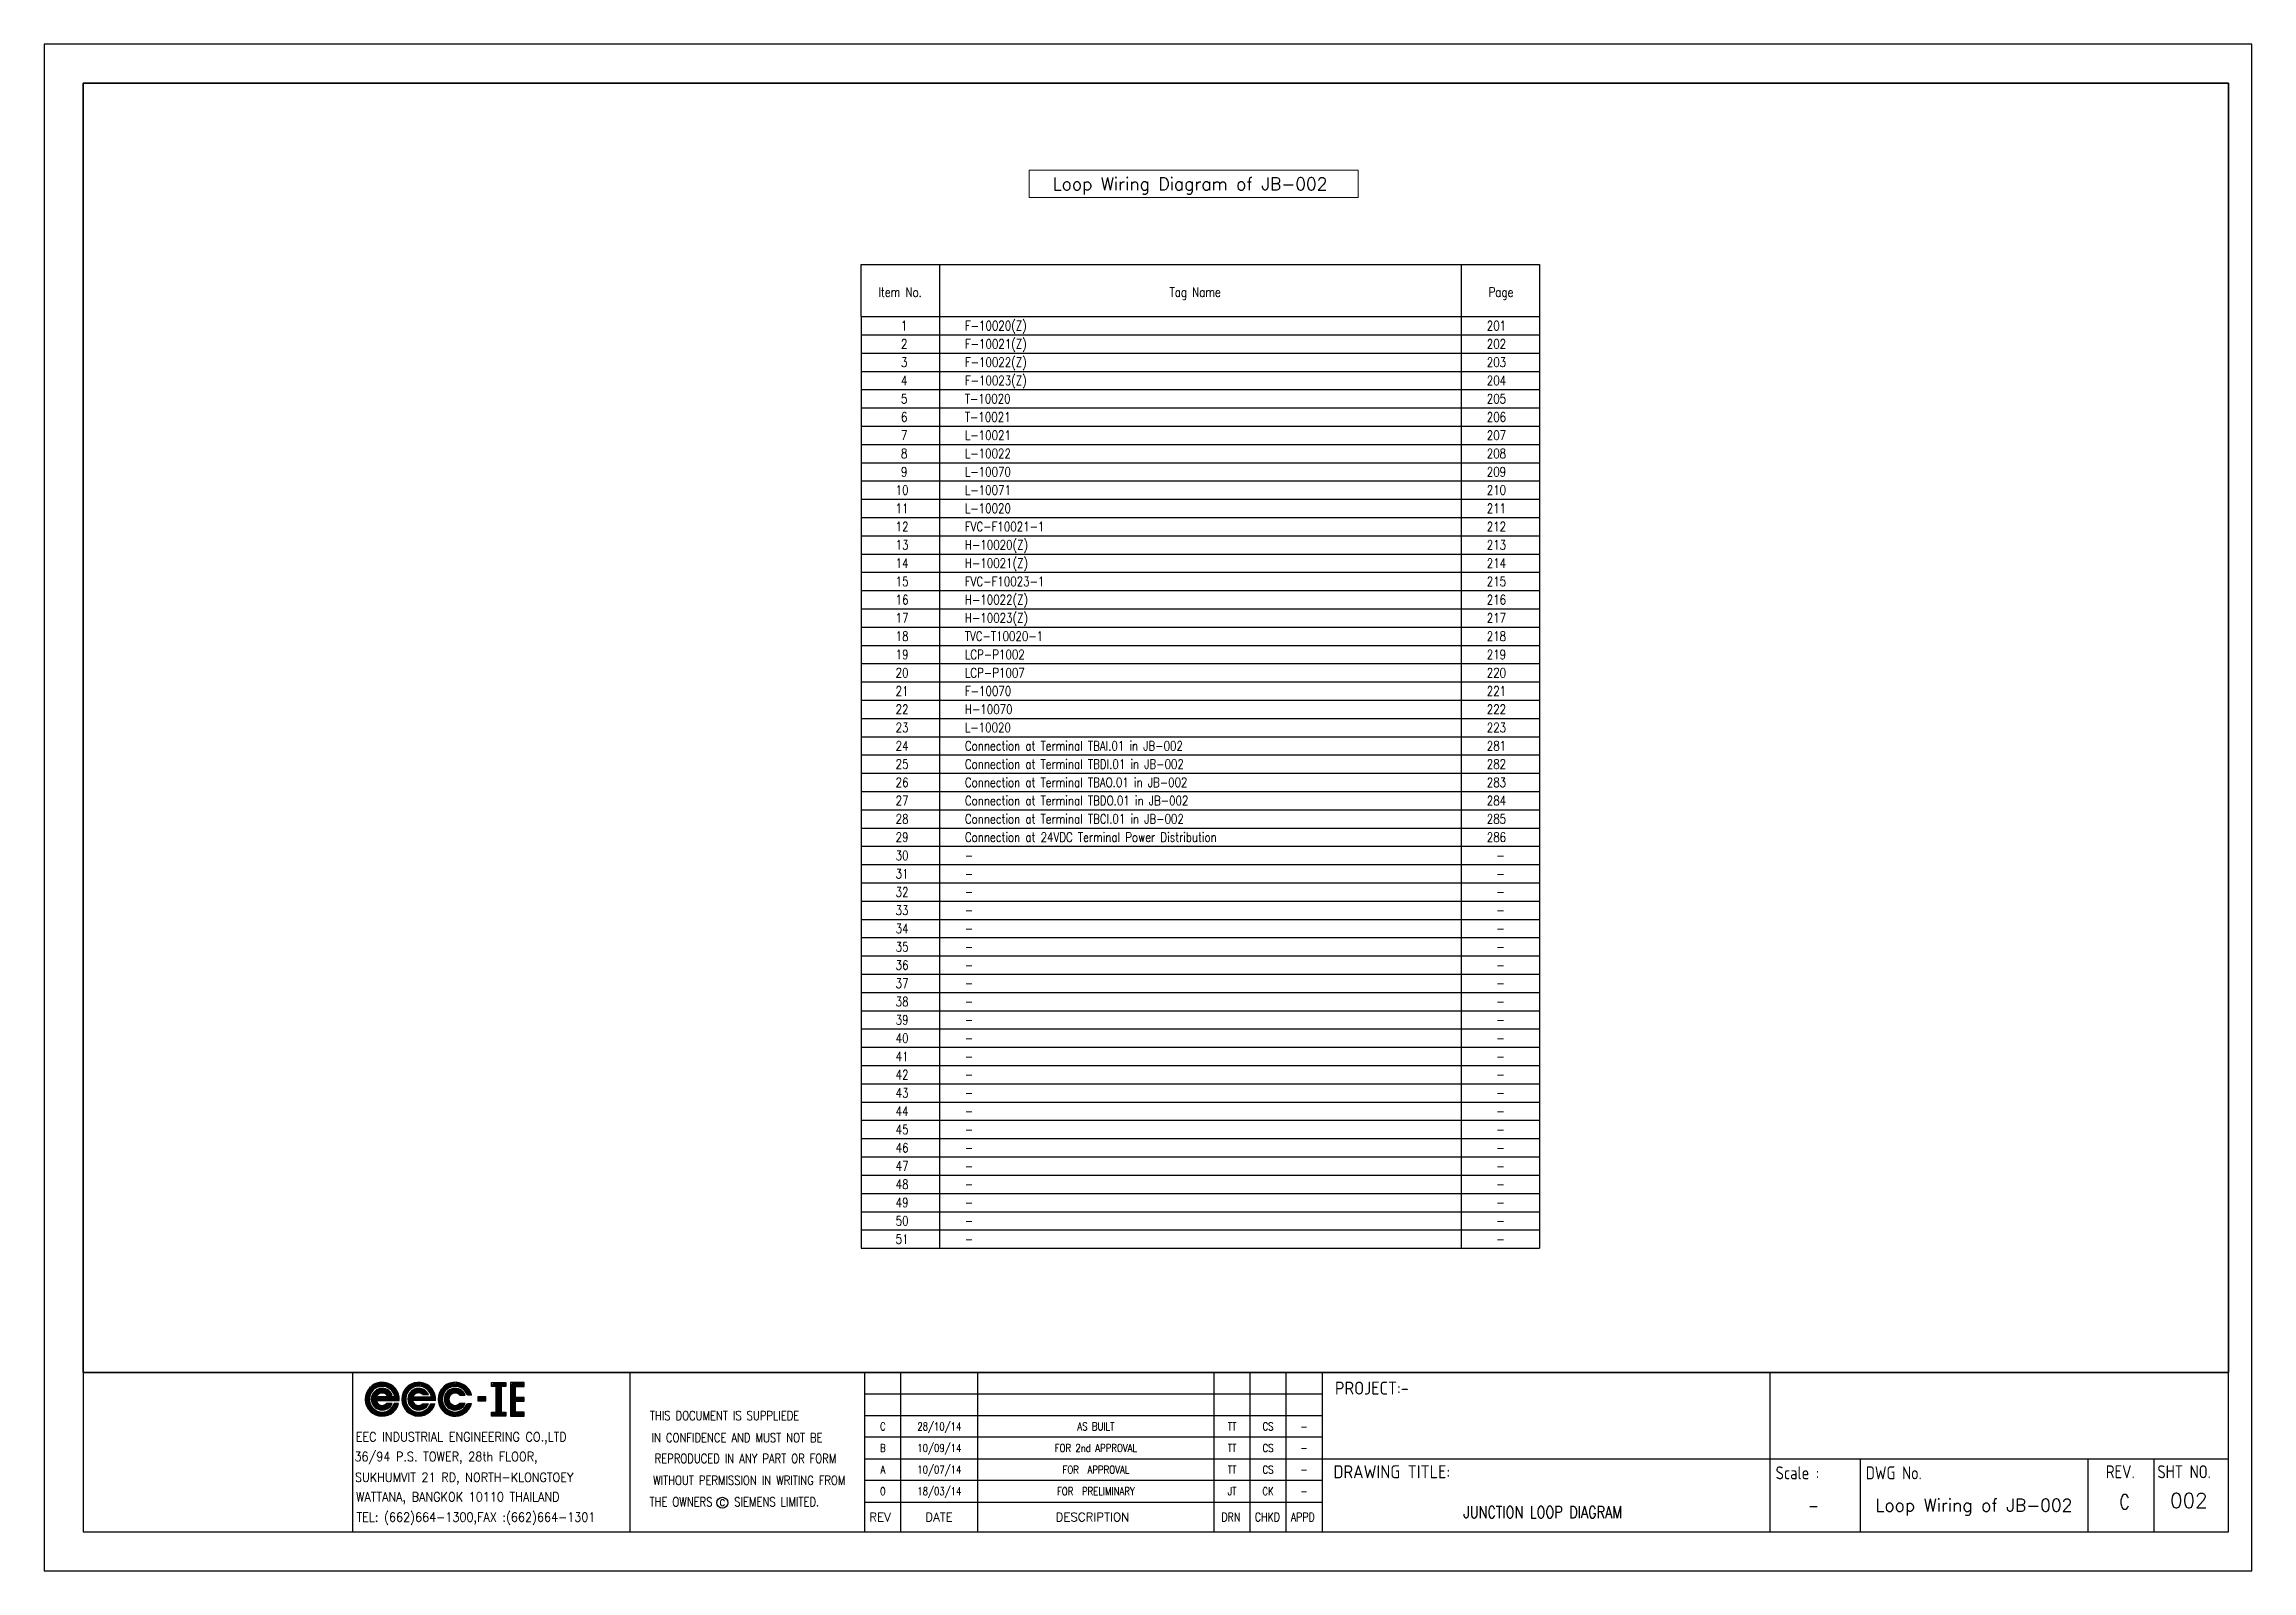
# Model space of a CAD drawing. Header units: millimetres. Extents: x -14942 to 24072, y -50285 to 2207.
# Drawn here: x 1007 to 1430, y -574.7 to -282.2 of the extents above; entities that cross this region are included whole.
import ezdxf
from ezdxf.enums import TextEntityAlignment as Align

# ---------------------------------------------------------------- set-up
doc = ezdxf.new("R2010")
doc.units = ezdxf.units.MM
doc.header["$MEASUREMENT"] = 0
doc.layers.get('0').update_dxf_attribs({"linetype": 'CONTINUOUS'})
for name, color, linetype in [('52049_PAPER A4$0$Frame_A1', 253, 'CONTINUOUS'), ('INSTRUMENT', 1, 'CONTINUOUS'), ('LINE', 3, 'CONTINUOUS'), ('TEXT', 2, 'CONTINUOUS')]:
    doc.layers.add(name, color=color, linetype=linetype)
doc.styles.add('52049_PAPER A4$0$ISO Proportional', font='isocp.shx')
doc.styles.add('52049_PAPER A4$0$ROMANS', font='isocp.shx')
doc.styles.add('52049_PAPER A4$0$Romans-title', font='romans.shx')
doc.styles.add('ROMANS', font='romans')

msp = doc.modelspace()

# ---------------------------------------------------------------- texts
at = {"layer": 'TEXT', "color": 7, "lineweight": 13, "style": 'ROMANS'}
for s, p in [('Loop Wiring Diagram of JB-002', (1226.55, -310.22)), ('Loop Wiring of JB-002', (1376.74, -563.37))]:
    msp.add_text(s, height=2.4, dxfattribs=at).set_placement(p, align=Align.CENTER)
at = {"layer": 'TEXT', "color": 7, "lineweight": 13, "style": 'ROMANS', "width": 0.8}
for s, p in [('Item No.', (1166.84, -330.65)), ('Tag Name', (1222.64, -330.65)), ('Page', (1283.75, -330.65)), ('1', (1171.15, -337.08)), ('F-10020(Z)', (1183.41, -337.08)), ('201', (1283.41, -337.08)), ('2', (1171.15, -340.58)), ('3', (1171.15, -344.08)), ('F-10021(Z)', (1183.41, -340.58)), ('F-10022(Z)', (1183.41, -344.08)), ('202', (1283.41, -340.58)), ('203', (1283.41, -344.08)), ('4', (1171.15, -347.58)), ('F-10023(Z)', (1183.41, -347.58)), ('204', (1283.41, -347.58)), ('5', (1171.15, -351.08)), ('T-10020', (1183.41, -351.08)), ('205', (1283.41, -351.08)), ('6', (1171.15, -354.58)), ('T-10021', (1183.41, -354.58)), ('206', (1283.41, -354.58)), ('7', (1171.15, -358.08)), ('L-10021', (1183.41, -358.08)), ('207', (1283.41, -358.08)), ('8', (1171.15, -361.58)), ('9', (1171.15, -365.08)), ('L-10022', (1183.41, -361.58)), ('L-10070', (1183.41, -365.08)), ('208', (1283.41, -361.58)), ('209', (1283.41, -365.08)), ('10', (1170.15, -368.58)), ('L-10071', (1183.41, -368.58)), ('210', (1283.41, -368.58)), ('11', (1170.15, -372.08)), ('L-10020', (1183.41, -372.08)), ('211', (1283.41, -372.08)), ('12', (1170.15, -375.58)), ('FVC-F10021-1', (1183.41, -375.58)), ('212', (1283.41, -375.58)), ('13', (1170.15, -379.08)), ('H-10020(Z)', (1183.41, -379.08)), ('H-10021(Z)', (1183.41, -382.58)), ('213', (1283.41, -379.08)), ('14', (1170.15, -382.58)), ('15', (1170.15, -386.08)), ('FVC-F10023-1', (1183.41, -386.08)), ('214', (1283.41, -382.58)), ('215', (1283.41, -386.08)), ('16', (1170.15, -389.58)), ('H-10022(Z)', (1183.41, -389.58)), ('216', (1283.41, -389.58)), ('17', (1170.15, -393.08)), ('H-10023(Z)', (1183.41, -393.08)), ('217', (1283.41, -393.08)), ('18', (1170.15, -396.58)), ('TVC-T10020-1', (1183.41, -396.58)), ('218', (1283.41, -396.58)), ('20', (1170.15, -403.58)), ('19', (1170.15, -400.08)), ('LCP-P1002', (1183.41, -400.08)), ('LCP-P1007', (1183.41, -403.58)), ('219', (1283.41, -400.08)), ('220', (1283.41, -403.58)), ('21', (1170.15, -407.08)), ('F-10070', (1183.41, -407.08)), ('221', (1283.41, -407.08)), ('22', (1170.15, -410.58)), ('H-10070', (1183.41, -410.58)), ('222', (1283.41, -410.58)), ('23', (1170.15, -414.08)), ('L-10020', (1183.41, -414.08)), ('223', (1283.41, -414.08)), ('24', (1170.15, -417.58)), ('Connection at Terminal TBAI.01 in JB-002', (1183.41, -417.58)), ('281', (1283.41, -417.58)), ('25', (1170.15, -421.08)), ('26', (1170.15, -424.58)), ('Connection at Terminal TBDI.01 in JB-002', (1183.41, -421.08)), ('Connection at Terminal TBAO.01 in JB-002', (1183.41, -424.58)), ('282', (1283.41, -421.08)), ('283', (1283.41, -424.58)), ('27', (1170.15, -428.08)), ('Connection at Terminal TBDO.01 in JB-002', (1183.41, -428.08)), ('284', (1283.41, -428.08)), ('28', (1170.15, -431.58)), ('Connection at Terminal TBCI.01 in JB-002', (1183.41, -431.58)), ('285', (1283.41, -431.58)), ('29', (1170.15, -435.08)), ('Connection at 24VDC Terminal Power Distribution', (1183.41, -435.08)), ('286', (1283.41, -435.08)), ('30', (1170.15, -438.58)), ('-', (1183.42, -438.58)), ('-', (1285.24, -438.58)), ('31', (1170.15, -442.08)), ('32', (1170.15, -445.58)), ('-', (1183.42, -442.08)), ('-', (1285.24, -442.08)), ('33', (1170.15, -449.08)), ('-', (1183.42, -445.58)), ('-', (1183.42, -449.08)), ('-', (1285.24, -445.58)), ('-', (1285.24, -449.08)), ('34', (1170.15, -452.58)), ('-', (1183.42, -452.58)), ('-', (1285.24, -452.58)), ('35', (1170.15, -456.08)), ('-', (1183.42, -456.08)), ('-', (1285.24, -456.08)), ('36', (1170.15, -459.58)), ('-', (1183.42, -459.58)), ('-', (1285.24, -459.58)), ('37', (1170.15, -463.08)), ('38', (1170.15, -466.58)), ('-', (1183.42, -463.08)), ('-', (1285.24, -463.08)), ('39', (1170.15, -470.08)), ('-', (1183.42, -466.58)), ('-', (1183.42, -470.08)), ('-', (1285.24, -466.58)), ('-', (1285.24, -470.08)), ('40', (1170.15, -473.58)), ('-', (1183.42, -473.58)), ('-', (1285.24, -473.58)), ('41', (1170.15, -477.08)), ('-', (1183.42, -477.08)), ('-', (1285.24, -477.08)), ('42', (1170.15, -480.58)), ('-', (1183.42, -480.58)), ('-', (1285.24, -480.58)), ('43', (1170.15, -484.08)), ('44', (1170.15, -487.58)), ('-', (1183.42, -484.08)), ('-', (1285.24, -484.08)), ('45', (1170.15, -491.08)), ('-', (1183.42, -487.58)), ('-', (1183.42, -491.08)), ('-', (1285.24, -487.58)), ('-', (1285.24, -491.08)), ('46', (1170.15, -494.58)), ('-', (1183.42, -494.58)), ('-', (1285.24, -494.58)), ('47', (1170.15, -498.08)), ('-', (1183.42, -498.08)), ('-', (1285.24, -498.08)), ('48', (1170.15, -501.58)), ('49', (1170.15, -505.08)), ('-', (1183.42, -501.58)), ('-', (1285.24, -501.58)), ('50', (1170.15, -508.58)), ('-', (1183.42, -505.08)), ('-', (1285.24, -505.08)), ('51', (1170.15, -512.08)), ('-', (1183.42, -508.58)), ('-', (1183.42, -512.08)), ('-', (1285.24, -508.58)), ('-', (1285.24, -512.08))]:
    msp.add_text(s, height=1.8, dxfattribs=at).set_placement(p)
at = {"layer": 'TEXT', "color": 7, "lineweight": 13, "style": 'ROMANS'}
msp.add_text('002', height=2.8, dxfattribs=at).set_placement((1417.93, -561.25), align=Align.MIDDLE)

# ---------------------------------------------------------------- blocks, each defined once
blk = doc.blocks.new('52049_PAPER A4$0$eec-ie')
at = {"layer": '52049_PAPER A4$0$Frame_A1', "color": 0, "lineweight": -3}
for p, q in [((0, 0), (0.87, 0.87)), ((0, -0.08), (0.3, 0.22)), ((0, -0.16), (0.26, 0.1)), ((0, -0.23), (0.24, 0)), ((0.01, 0.09), (0.78, 0.86)), ((0.04, 0.2), (0.68, 0.83)), ((0.09, 0.32), (0.55, 0.78)), ((0.26, 0.57), (0.3, 0.62)), ((0.34, -0.12), (1, 0.53)), ((0.35, -0.04), (0.92, 0.53)), ((0.35, -0.19), (1.07, 0.52)), ((0.36, 0.05), (0.82, 0.51)), ((0.37, -0.26), (0.66, 0.04)), ((0.39, -0.32), (0.74, 0.04)), ((0.4, 0.17), (0.7, 0.47)), ((0.41, -0.37), (0.82, 0.04)), ((1.69, 0.04), (0.64, 0.04)), ((0.65, 0.57), (0.96, 0.88)), ((0.68, -0.17), (0.9, 0.04)), ((0.76, -0.17), (0.98, 0.04)), ((0.77, 0.62), (1.03, 0.88)), ((0.84, -0.17), (1.05, 0.04)), ((0.87, 0.64), (1.1, 0.87)), ((0.87, 0.25), (1.13, 0.51)), ((0.92, -0.17), (1.13, 0.04)), ((0.95, 0.64), (1.17, 0.86)), ((0.96, 0.26), (1.19, 0.49)), ((1, -0.17), (1.21, 0.04)), ((1.03, 0.64), (1.23, 0.84)), ((1.03, 0.25), (1.24, 0.46)), ((1.07, -0.17), (1.29, 0.04)), ((1.09, 0.24), (1.29, 0.44)), ((1.1, 0.63), (1.29, 0.82)), ((1.15, 0.21), (1.34, 0.4)), ((1.15, -0.17), (1.37, 0.04)), ((1.16, 0.62), (1.35, 0.8)), ((1.19, 0.18), (1.38, 0.37)), ((1.22, 0.6), (1.4, 0.78)), ((1.22, 0.15), (1.54, 0.15)), ((1.23, -0.17), (1.44, 0.04)), ((1.25, 0.15), (1.42, 0.33)), ((1.28, 0.57), (1.45, 0.75)), ((1.31, -0.17), (1.52, 0.04)), ((1.32, 0.15), (1.46, 0.29)), ((1.33, 0.55), (1.5, 0.72)), ((1.38, 0.52), (1.54, 0.69)), ((1.39, -0.17), (1.6, 0.04)), ((1.4, 0.15), (1.49, 0.24)), ((1.42, 0.49), (1.59, 0.65)), ((1.46, 0.45), (1.63, 0.62)), ((1.46, -0.17), (1.68, 0.04)), ((1.48, 0.15), (1.52, 0.19)), ((1.5, 0.41), (1.67, 0.58)), ((1.54, 0.37), (1.71, 0.54)), ((1.54, -0.17), (1.9, 0.18)), ((1.57, 0.33), (1.74, 0.49)), ((1.6, 0.28), (1.77, 0.45)), ((1.62, -0.17), (1.91, 0.12)), ((1.63, 0.23), (1.8, 0.4)), ((1.65, 0.17), (1.83, 0.35)), ((1.67, 0.11), (1.86, 0.3)), ((1.69, 0.05), (1.88, 0.24)), ((1.7, -0.17), (1.93, 0.06)), ((2.09, -0.09), (2.37, 0.19)), ((2.1, -0.01), (2.51, 0.41)), ((2.1, -0.17), (2.34, 0.08)), ((2.11, 0.08), (2.88, 0.86)), ((2.13, 0.18), (2.78, 0.83)), ((2.18, 0.31), (2.65, 0.78)), ((2.31, 0.52), (2.45, 0.65)), ((2.44, -0.05), (3.02, 0.52)), ((2.44, -0.13), (3.1, 0.52)), ((2.45, -0.2), (2.78, 0.13)), ((2.46, 0.04), (2.93, 0.51)), ((2.46, -0.26), (2.76, 0.04)), ((2.48, -0.32), (2.84, 0.04)), ((2.49, 0.15), (2.81, 0.47)), ((2.56, 0.45), (2.97, 0.87)), ((2.72, -0.17), (2.92, 0.04)), ((2.73, 0.04), (3.79, 0.04)), ((2.77, 0.59), (3.06, 0.87)), ((2.79, -0.17), (3, 0.04)), ((2.84, 0.19), (3.17, 0.51)), ((2.87, -0.17), (3.08, 0.04)), ((2.89, 0.63), (3.13, 0.87)), ((2.95, -0.17), (3.15, 0.04)), ((2.98, 0.64), (3.2, 0.86)), ((2.98, 0.26), (3.23, 0.5)), ((3.03, -0.17), (3.23, 0.04)), ((3.06, 0.65), (3.27, 0.85)), ((3.07, 0.26), (3.29, 0.48)), ((3.11, -0.17), (3.31, 0.04)), ((3.14, 0.64), (3.33, 0.83)), ((3.14, 0.25), (3.34, 0.46)), ((3.18, -0.17), (3.39, 0.04)), ((3.2, 0.24), (3.39, 0.43)), ((3.21, 0.63), (3.39, 0.81)), ((3.25, 0.21), (3.44, 0.4)), ((3.26, -0.17), (3.47, 0.04)), ((3.27, 0.62), (3.44, 0.79)), ((3.29, 0.18), (3.48, 0.36)), ((3.62, 0.16), (3.31, 0.16)), ((3.33, 0.6), (3.5, 0.77)), ((3.34, -0.17), (3.54, 0.04)), ((3.36, 0.16), (3.52, 0.32)), ((3.38, 0.57), (3.55, 0.74)), ((3.42, -0.17), (3.62, 0.04)), ((3.43, 0.55), (3.59, 0.71)), ((3.43, 0.16), (3.55, 0.28)), ((3.48, 0.52), (3.64, 0.68)), ((3.5, -0.17), (3.7, 0.04)), ((3.51, 0.16), (3.58, 0.23)), ((3.52, 0.48), (3.68, 0.64)), ((3.57, 0.45), (3.72, 0.61)), ((3.57, -0.17), (3.78, 0.04)), ((3.59, 0.16), (3.61, 0.18)), ((3.6, 0.41), (3.76, 0.57)), ((3.64, 0.37), (3.8, 0.53)), ((3.65, -0.17), (3.99, 0.17)), ((3.67, 0.32), (3.83, 0.48)), ((3.7, 0.27), (3.87, 0.44)), ((3.73, 0.22), (3.9, 0.39)), ((3.73, -0.17), (4, 0.11)), ((3.75, 0.17), (3.92, 0.34)), ((3.77, 0.11), (3.95, 0.28)), ((3.79, 0.05), (3.97, 0.23)), ((3.81, -0.17), (4.02, 0.04)), ((4.18, -0.03), (4.57, 0.36)), ((4.18, -0.11), (4.47, 0.18)), ((4.18, -0.18), (4.43, 0.07)), ((4.19, 0.06), (5, 0.86)), ((4.21, 0.16), (4.9, 0.84)), ((4.25, 0.28), (4.78, 0.8)), ((4.34, 0.45), (4.61, 0.71)), ((4.53, -0.15), (5.2, 0.53)), ((4.53, -0.07), (5.13, 0.53)), ((4.54, 0.02), (5.04, 0.52)), ((4.54, -0.22), (4.86, 0.1)), ((4.57, 0.12), (4.93, 0.49)), ((4.69, 0.48), (5.08, 0.87)), ((4.69, 0.32), (4.73, 0.37)), ((4.88, 0.59), (5.16, 0.88)), ((4.96, 0.2), (5.27, 0.52)), ((4.99, 0.63), (5.24, 0.87)), ((5.08, 0.64), (5.31, 0.86)), ((5.09, 0.25), (5.33, 0.5)), ((5.16, 0.64), (5.37, 0.85)), ((5.17, 0.26), (5.39, 0.48)), ((5.24, 0.64), (5.43, 0.83)), ((5.24, 0.25), (5.44, 0.46)), ((5.3, 0.63), (5.49, 0.82)), ((5.3, 0.23), (5.49, 0.43)), ((5.35, 0.2), (5.54, 0.39)), ((5.37, 0.61), (5.55, 0.79)), ((5.39, 0.17), (5.58, 0.36)), ((5.4, 0.15), (5.72, 0.15)), ((5.42, 0.59), (5.6, 0.77)), ((5.46, 0.15), (5.62, 0.32)), ((5.48, 0.57), (5.65, 0.74)), ((5.53, 0.54), (5.7, 0.71)), ((5.53, 0.15), (5.65, 0.27)), ((5.58, 0.51), (5.74, 0.68)), ((5.61, 0.15), (5.68, 0.23)), ((5.62, 0.47), (5.79, 0.64)), ((5.66, 0.44), (5.83, 0.6)), ((5.69, 0.15), (5.71, 0.18)), ((5.7, 0.4), (5.87, 0.56)), ((5.73, 0.36), (5.9, 0.52)), ((5.77, 0.31), (5.94, 0.48)), ((5.8, 0.26), (5.97, 0.43)), ((5.82, 0.21), (6, 0.38)), ((5.85, 0.15), (6.02, 0.33)), ((6.09, 0.15), (5.85, 0.15)), ((5.92, 0.15), (6.05, 0.28)), ((6, 0.15), (6.07, 0.22)), ((6.08, 0.15), (6.09, 0.16)), ((6.9, 0.04), (6.46, 0.04)), ((6.46, 0.04), (6.46, -0.18)), ((6.46, -0.01), (6.51, 0.04)), ((6.46, -0.09), (6.59, 0.04)), ((6.46, -0.17), (6.66, 0.04)), ((6.52, -0.18), (6.74, 0.04)), ((6.6, -0.18), (6.82, 0.04)), ((6.68, -0.18), (6.9, 0.04)), ((6.9, -0.18), (6.9, 0.04)), ((7.23, 0.68), (7.41, 0.86)), ((7.27, 0.64), (7.49, 0.86)), ((7.35, 0.64), (7.57, 0.86)), ((7.43, 0.64), (7.65, 0.86)), ((7.5, 0.64), (7.72, 0.86)), ((7.51, 0.57), (7.8, 0.86)), ((7.51, 0.49), (7.88, 0.86)), ((7.51, 0.41), (7.96, 0.86)), ((7.51, 0.34), (7.78, 0.61)), ((7.51, 0.26), (7.78, 0.53)), ((7.51, 0.18), (7.78, 0.45)), ((7.51, 0.1), (7.78, 0.38)), ((7.51, 0.02), (7.78, 0.3)), ((7.51, -0.05), (7.78, 0.22)), ((7.51, -0.13), (7.78, 0.14)), ((7.51, -0.21), (7.78, 0.07)), ((7.82, 0.64), (8.04, 0.86)), ((7.89, 0.64), (8.06, 0.81)), ((7.97, 0.64), (8.06, 0.73)), ((8.05, 0.64), (8.06, 0.65)), ((8.33, 0.46), (8.74, 0.86)), ((8.33, 0.54), (8.66, 0.86)), ((8.33, 0.38), (8.82, 0.86)), ((8.33, 0.69), (8.5, 0.86)), ((8.33, 0.62), (8.58, 0.86)), ((8.33, 0.3), (8.61, 0.58)), ((8.33, 0.23), (8.61, 0.5)), ((8.33, 0.15), (8.61, 0.42)), ((8.33, 0.07), (8.61, 0.35)), ((8.33, -0.01), (8.61, 0.27)), ((8.33, -0.09), (8.61, 0.19)), ((8.33, -0.16), (8.61, 0.11)), ((8.33, -0.24), (8.61, 0.03)), ((8.33, -0.4), (8.74, 0.01)), ((8.33, -0.32), (8.66, 0.01)), ((8.33, -0.48), (8.82, 0.01)), ((8.67, 0.64), (8.89, 0.86)), ((8.68, -0.21), (8.9, 0.01)), ((8.75, 0.64), (8.97, 0.86)), ((8.75, -0.21), (8.97, 0.01)), ((8.83, 0.64), (9.05, 0.86)), ((8.83, -0.21), (9.05, 0.01)), ((8.91, 0.64), (9.11, 0.84)), ((8.99, 0.64), (9.11, 0.76)), ((9.06, 0.64), (9.11, 0.69)), ((0.02, -0.3), (0.23, -0.08)), ((0.03, -0.36), (0.23, -0.16)), ((0.05, -0.42), (0.24, -0.23)), ((0.07, -0.47), (0.26, -0.29)), ((0.1, -0.53), (0.27, -0.35)), ((0.12, -0.58), (0.3, -0.4)), ((0.15, -0.63), (0.32, -0.46)), ((0.19, -0.67), (0.35, -0.5)), ((0.22, -0.72), (0.39, -0.55)), ((0.26, -0.76), (0.42, -0.59)), ((0.3, -0.8), (0.46, -0.63)), ((0.34, -0.83), (0.5, -0.67)), ((0.38, -0.87), (0.55, -0.7)), ((0.42, -0.9), (0.59, -0.73)), ((0.44, -0.42), (0.64, -0.22)), ((0.47, -0.47), (0.66, -0.27)), ((0.47, -0.93), (0.65, -0.76)), ((0.5, -0.51), (0.69, -0.32)), ((0.52, -0.96), (0.7, -0.78)), ((0.54, -0.55), (0.73, -0.36)), ((0.58, -0.59), (0.78, -0.39)), ((0.58, -0.98), (0.76, -0.8)), ((0.62, -0.17), (1.94, -0.17)), ((0.63, -0.62), (0.83, -0.42)), ((0.63, -1.01), (0.82, -0.82)), ((0.68, -0.65), (0.89, -0.44)), ((0.69, -1.03), (0.89, -0.83)), ((0.73, -0.67), (0.96, -0.45)), ((0.75, -1.04), (0.96, -0.83)), ((0.79, -0.69), (1.04, -0.44)), ((0.82, -1.05), (1.04, -0.83)), ((0.85, -0.71), (1.19, -0.37)), ((0.89, -1.06), (1.14, -0.81)), ((0.92, -0.72), (1.29, -0.34)), ((0.96, -1.07), (1.25, -0.77)), ((1, -0.72), (1.37, -0.34)), ((1.04, -1.06), (1.76, -0.34)), ((1.09, -0.71), (1.45, -0.34)), ((1.13, -1.05), (1.84, -0.34)), ((1.2, -0.67), (1.53, -0.34)), ((1.54, -0.34), (1.22, -0.34)), ((1.23, -1.03), (1.9, -0.36)), ((1.35, -0.99), (1.86, -0.48)), ((1.53, -0.88), (1.76, -0.66)), ((1.65, -0.38), (1.68, -0.34)), ((1.91, -0.34), (1.66, -0.34)), ((1.78, -0.17), (1.94, -0.01)), ((1.85, -0.17), (1.94, -0.09)), ((1.93, -0.17), (1.94, -0.17)), ((2.1, -0.24), (2.32, -0.02)), ((2.11, -0.3), (2.32, -0.1)), ((2.13, -0.36), (2.32, -0.17)), ((2.15, -0.42), (2.33, -0.24)), ((2.17, -0.48), (2.35, -0.3)), ((2.2, -0.53), (2.37, -0.36)), ((2.22, -0.58), (2.39, -0.42)), ((2.25, -0.63), (2.42, -0.47)), ((2.29, -0.68), (2.45, -0.51)), ((2.32, -0.72), (2.48, -0.56)), ((2.36, -0.76), (2.52, -0.6)), ((2.4, -0.8), (2.56, -0.64)), ((2.44, -0.84), (2.6, -0.68)), ((2.48, -0.87), (2.64, -0.71)), ((2.51, -0.38), (2.71, -0.17)), ((2.53, -0.9), (2.69, -0.74)), ((2.54, -0.43), (2.73, -0.23)), ((2.57, -0.47), (2.76, -0.28)), ((2.58, -0.93), (2.74, -0.77)), ((2.6, -0.51), (2.79, -0.33)), ((2.63, -0.96), (2.8, -0.79)), ((2.64, -0.55), (2.83, -0.37)), ((2.68, -0.98), (2.86, -0.81)), ((2.69, -0.59), (2.87, -0.4)), ((4.02, -0.17), (2.71, -0.17)), ((2.73, -0.62), (2.93, -0.43)), ((2.74, -1.01), (2.92, -0.82)), ((2.78, -0.65), (2.99, -0.44)), ((2.8, -1.02), (2.99, -0.83)), ((2.84, -0.67), (3.06, -0.45)), ((2.86, -1.04), (3.06, -0.84)), ((2.9, -0.69), (3.14, -0.44)), ((2.92, -1.05), (3.14, -0.83)), ((2.96, -0.7), (3.32, -0.35)), ((2.99, -1.06), (3.24, -0.81)), ((3.03, -0.71), (3.39, -0.35)), ((3.07, -1.06), (3.36, -0.77)), ((3.11, -0.71), (3.47, -0.35)), ((3.15, -1.06), (3.86, -0.35)), ((3.2, -0.7), (3.55, -0.35)), ((3.24, -1.04), (3.94, -0.35)), ((3.31, -0.35), (3.62, -0.35)), ((3.32, -0.65), (3.62, -0.36)), ((3.35, -1.02), (3.98, -0.38)), ((3.48, -0.97), (3.93, -0.51)), ((3.74, -0.39), (3.78, -0.35)), ((3.76, -0.35), (3.99, -0.35)), ((3.89, -0.17), (4.02, -0.03)), ((3.96, -0.17), (4.03, -0.11)), ((4.19, -0.25), (4.42, -0.03)), ((4.21, -0.32), (4.41, -0.11)), ((4.22, -0.38), (4.42, -0.18)), ((4.24, -0.44), (4.43, -0.25)), ((4.26, -0.49), (4.45, -0.31)), ((4.29, -0.54), (4.47, -0.37)), ((4.32, -0.59), (4.49, -0.42)), ((4.35, -0.64), (4.52, -0.47)), ((4.38, -0.69), (4.55, -0.52)), ((4.42, -0.73), (4.58, -0.56)), ((4.45, -0.77), (4.62, -0.6)), ((4.49, -0.81), (4.66, -0.64)), ((4.53, -0.84), (4.7, -0.68)), ((4.56, -0.28), (4.8, -0.03)), ((4.58, -0.33), (4.8, -0.11)), ((4.58, -0.88), (4.75, -0.71)), ((4.6, -0.39), (4.81, -0.18)), ((4.62, -0.91), (4.8, -0.74)), ((4.63, -0.44), (4.83, -0.24)), ((4.66, -0.48), (4.86, -0.29)), ((4.67, -0.94), (4.85, -0.77)), ((4.7, -0.52), (4.89, -0.33)), ((4.72, -0.97), (4.9, -0.79)), ((4.74, -0.56), (4.93, -0.37)), ((4.78, -0.6), (4.98, -0.4)), ((4.78, -0.99), (4.96, -0.81)), ((4.83, -0.63), (5.03, -0.43)), ((4.83, -1.01), (5.03, -0.82)), ((4.88, -0.66), (5.09, -0.44)), ((4.89, -1.03), (5.1, -0.83)), ((4.93, -0.68), (5.17, -0.45)), ((4.96, -1.05), (5.17, -0.83)), ((4.99, -0.7), (5.26, -0.43)), ((5.02, -1.06), (5.26, -0.82)), ((5.06, -0.71), (5.43, -0.34)), ((5.09, -1.06), (5.36, -0.8)), ((5.13, -0.72), (5.5, -0.34)), ((5.17, -1.07), (5.49, -0.75)), ((5.21, -0.71), (5.58, -0.34)), ((5.25, -1.06), (5.97, -0.34)), ((5.3, -0.7), (5.66, -0.34)), ((5.35, -1.05), (6.05, -0.34)), ((5.72, -0.34), (5.4, -0.34)), ((5.43, -0.65), (5.71, -0.37)), ((5.45, -1.02), (6.07, -0.4)), ((5.58, -0.96), (6.02, -0.53)), ((5.81, -0.43), (5.89, -0.34)), ((5.85, -0.34), (6.09, -0.34)), ((6.46, -0.18), (6.9, -0.18)), ((6.75, -0.18), (6.9, -0.04)), ((6.83, -0.18), (6.9, -0.12)), ((7.23, -0.95), (7.34, -0.84)), ((7.23, -0.88), (7.26, -0.84)), ((7.23, -1.03), (7.42, -0.84)), ((7.28, -1.07), (7.5, -0.84)), ((7.35, -1.07), (7.78, -0.64)), ((7.43, -1.07), (7.78, -0.71)), ((7.51, -0.29), (7.78, -0.01)), ((7.51, -0.37), (7.78, -0.09)), ((7.51, -0.44), (7.78, -0.17)), ((7.51, -0.52), (7.78, -0.25)), ((7.51, -0.6), (7.78, -0.32)), ((7.51, -0.68), (7.78, -0.4)), ((7.51, -0.76), (7.78, -0.48)), ((7.51, -0.83), (7.78, -0.56)), ((7.51, -1.07), (7.78, -0.79)), ((7.59, -1.07), (7.81, -0.84)), ((7.67, -1.07), (7.89, -0.84)), ((7.74, -1.07), (7.96, -0.84)), ((7.82, -1.07), (8.04, -0.84)), ((7.9, -1.07), (8.06, -0.91)), ((7.98, -1.07), (8.06, -0.98)), ((8.06, -1.07), (8.06, -1.06)), ((8.33, -0.55), (8.61, -0.28)), ((8.33, -0.63), (8.61, -0.36)), ((8.33, -0.71), (8.61, -0.43)), ((8.33, -0.79), (8.61, -0.51)), ((8.33, -0.86), (8.61, -0.59)), ((8.33, -0.94), (8.61, -0.67)), ((8.33, -1.02), (8.61, -0.75)), ((8.37, -1.07), (8.61, -0.82)), ((8.45, -1.07), (8.67, -0.84)), ((8.52, -1.07), (8.74, -0.84)), ((8.6, -1.07), (8.82, -0.84)), ((8.68, -1.07), (8.9, -0.84)), ((8.76, -1.07), (8.98, -0.84)), ((8.84, -1.07), (9.06, -0.84)), ((8.91, -0.21), (9.11, -0.02)), ((8.91, -1.07), (9.11, -0.87)), ((8.99, -0.21), (9.11, -0.09)), ((8.99, -1.07), (9.11, -0.95)), ((9.07, -0.21), (9.11, -0.17)), ((9.07, -1.07), (9.11, -1.03))]:
    blk.add_line(p, q, dxfattribs=at)
for points in [[(7.23, 0.86), (8.06, 0.86), (8.06, 0.64), (7.78, 0.64), (7.78, -0.84), (8.06, -0.84), (8.06, -1.07), (7.23, -1.07), (7.23, -0.84), (7.51, -0.84), (7.51, 0.64), (7.23, 0.64)], [(8.61, 0.01), (8.61, 0.64), (9.11, 0.64), (9.11, 0.86), (8.33, 0.86), (8.33, -1.07), (9.11, -1.07), (9.11, -0.84), (8.61, -0.84), (8.61, -0.21), (9.11, -0.21), (9.11, 0.01)]]:
    blk.add_lwpolyline(points, close=True, dxfattribs=at)
for centre, radius, start, end in [((0.97, -0.09), 0.972, 355.3439, 345.1466), ((0.97, -0.09), 0.737, 10.5243, 340.256), ((0.97, -0.09), 0.623, 23.5697, 336.4303), ((0.97, -0.09), 0.354, 44.7876, 157.6107), ((3.06, -0.09), 0.967, 355.6074, 344.7747), ((3.06, -0.09), 0.742, 10.0766, 339.9937), ((3.06, -0.09), 0.618, 24.2545, 335.7455), ((3.06, -0.09), 0.358, 45.1096, 158.7579), ((5.15, -0.09), 0.972, 14.8534, 345.1466), ((5.15, -0.09), 0.737, 19.744, 340.256), ((5.15, -0.09), 0.623, 23.5697, 336.4303), ((5.15, -0.09), 0.354, 44.7876, 315.2124), ((0.97, -0.09), 0.354, 192.8901, 315.2124), ((3.06, -0.09), 0.358, 191.9242, 314.8904)]:
    blk.add_arc(centre, radius, start, end, dxfattribs=at)
blk = doc.blocks.new('52049_PAPER A4$0$eec logo')
at = {"color": 7, "xscale": 2.786697286423482, "yscale": 2.786697286423482, "zscale": 2.786697286423482}
blk.add_blockref('52049_PAPER A4$0$eec-ie', (50.01, 25.95), dxfattribs=at)
blk = doc.blocks.new('FJB')
at = {"color": 3}
for p, q in [((-415.5, 38.01), (-4.5, 38.01)), ((-363.94, 38.01), (-363.94, 7.5)), ((-310.77, 38.01), (-310.77, 7.5)), ((-265.75, 7.5), (-265.75, 38.01)), ((-258.85, 7.5), (-258.85, 38.01)), ((-244.11, 7.5), (-244.11, 38.01)), ((-198.84, 7.5), (-198.84, 38.01)), ((-191.95, 7.5), (-191.95, 38.01)), ((-185.05, 7.5), (-185.05, 38.01)), ((-178.16, 38.01), (-178.16, 7.5)), ((-92.38, 38.01), (-92.38, 7.5)), ((-178.16, 21.46), (-4.5, 21.46)), ((-75.06, 21.46), (-75.06, 7.5)), ((-31.4, 21.46), (-31.4, 7.5)), ((-18.75, 21.46), (-18.75, 7.5)), ((-265.75, 13.19), (-178.16, 13.19))]:
    blk.add_line(p, q, dxfattribs=at)
at = {"color": 1}
for p, q in [((-178.16, 33.87), (-265.75, 33.87)), ((-265.75, 29.74), (-178.16, 29.74)), ((-178.16, 25.6), (-265.75, 25.6)), ((-265.75, 21.46), (-178.16, 21.46)), ((-178.16, 17.33), (-265.75, 17.33))]:
    blk.add_line(p, q, dxfattribs=at)
at = {"color": 7}
for p, q in [((-4.5, 38.01), (-96.38, 38.01)), ((-92.38, 38.01), (-92.38, 19.85))]:
    blk.add_line(p, q, dxfattribs=at)
blk.add_lwpolyline([(0, 0), (0, 292.5), (-423, 292.5), (-423, 0)], close=True, dxfattribs=at)
blk.add_lwpolyline([(-415.5, 285), (-4.5, 285), (-4.5, 38.01), (-415.5, 38.01)], close=True)
at = {"color": 3}
blk.add_lwpolyline([(-4.5, 7.5), (-4.5, 285), (-415.5, 285), (-415.5, 7.5)], close=True, dxfattribs=at)
at = {"color": 2}
blk.add_circle((-293.05, 13.05), 1.05, dxfattribs=at)
at = {"color": 3, "xscale": 1.200000000000001, "yscale": 1.200000000000001, "zscale": 1.200000000000001}
blk.add_blockref('52049_PAPER A4$0$eec logo', (-421.49, 2.05), dxfattribs=at)
at = {"color": 2, "style": '52049_PAPER A4$0$ISO Proportional'}
for s, height, p in [('PROJECT:-', 2.482, (-168.61, 35.02)), ('DRAWING TITLE:', 2.4821, (-164.78, 18.99))]:
    blk.add_text(s, height=height, dxfattribs=at).set_placement(p, align=Align.MIDDLE_CENTER)
at = {"color": 2, "style": '52049_PAPER A4$0$Romans-title', "width": 0.8}
for s, p in [('THIS DOCUMENT IS SUPPLIEDE', (-292.63, 29.75)), ('IN CONFIDENCE AND MUST NOT BE', (-290.24, 25.51)), (' REPRODUCED IN ANY PART OR FORM', (-289.1, 21.53)), (' WITHOUT PERMISSION IN WRITING FROM ', (-287.9, 17.35)), ('THE OWNERS   SIEMENS LIMITED. ', (-290.28, 13.22))]:
    blk.add_text(s, height=1.75, dxfattribs=at).set_placement(p, align=Align.MIDDLE)
at = {"color": 2, "style": '52049_PAPER A4$0$Romans-title'}
for s, height, width, p in [('EEC INDUSTRIAL ENGINEERING CO.,LTD', 1.75, 0.9, (-363.31, 24.81)), ('36/94 P.S. TOWER, 28th FLOOR,', 1.75, 0.9, (-363.55, 21.03, -1.75)), ('SUKHUMVIT 21 RD, NORTH-KLONGTOEY', 1.75, 0.9, (-363.45, 17.05, -1.75)), ('WATTANA, BANGKOK 10110 THAILAND ', 1.75, 0.9, (-363.25, 13.31, -1.75)), ('TEL: (662)664-1300,FAX :(662)664-1301', 1.75, 0.9, (-363.14, 9.42, -1.75)), ('DRN', 1.655, 0.8, (-197.44, 9.49)), ('CHKD', 1.655, 0.8, (-191.03, 9.49)), ('APPD', 1.655, 0.8, (-184.14, 9.49))]:
    blk.add_text(s, height=height, dxfattribs=dict(at, width=width)).set_placement(p)
at = {"color": 2}
for s, height, style, width, p in [('C', 1.5, '52049_PAPER A4$0$Romans-title', 0.8, (-262.3, 27.67)), ('28/10/14', 1.5, '52049_PAPER A4$0$Romans-title', 0.8, (-251.48, 27.67)), ('AS BUILT', 1.5, '52049_PAPER A4$0$Romans-title', 0.8, (-221.48, 27.67)), ('TT', 1.5, '52049_PAPER A4$0$Romans-title', 0.8, (-195.39, 27.67)), ('CS', 1.5, '52049_PAPER A4$0$Romans-title', 0.8, (-188.5, 27.67)), ('-', 1.5, '52049_PAPER A4$0$Romans-title', 0.8, (-181.6, 27.67)), ('B', 1.5, '52049_PAPER A4$0$Romans-title', 0.8, (-262.3, 23.53)), ('10/09/14', 1.5, '52049_PAPER A4$0$Romans-title', 0.8, (-251.48, 23.53)), ('FOR 2nd APPROVAL', 1.5, '52049_PAPER A4$0$Romans-title', 0.8, (-221.48, 23.53)), ('TT', 1.5, '52049_PAPER A4$0$Romans-title', 0.8, (-195.39, 23.53)), ('CS', 1.5, '52049_PAPER A4$0$Romans-title', 0.8, (-188.5, 23.53)), ('-', 1.5, '52049_PAPER A4$0$Romans-title', 0.8, (-181.6, 23.53)), ('A', 1.5, '52049_PAPER A4$0$Romans-title', 0.8, (-262.3, 19.39)), ('10/07/14', 1.5, '52049_PAPER A4$0$Romans-title', 0.8, (-251.48, 19.39)), ('FOR  APPROVAL', 1.5, '52049_PAPER A4$0$Romans-title', 0.8, (-221.48, 19.39)), ('TT', 1.5, '52049_PAPER A4$0$Romans-title', 0.8, (-195.39, 19.39)), ('CS', 1.5, '52049_PAPER A4$0$Romans-title', 0.8, (-188.5, 19.39)), ('-', 1.5, '52049_PAPER A4$0$Romans-title', 0.8, (-181.6, 19.39)), ('Scale :', 2.482, '52049_PAPER A4$0$ROMANS', 0.9, (-87.06, 18.78)), ('DWG No.', 2.482, '52049_PAPER A4$0$ROMANS', 0.9, (-68.61, 18.78)), ('REV.', 2.482, '52049_PAPER A4$0$ROMANS', 0.9, (-25.21, 18.99)), ('SHT NO.', 2.482, '52049_PAPER A4$0$ROMANS', 0.9, (-12.98, 18.99)), ('0', 1.5, '52049_PAPER A4$0$Romans-title', 0.8, (-262.3, 15.26)), ('18/03/14', 1.5, '52049_PAPER A4$0$Romans-title', 0.8, (-251.48, 15.26)), ('FOR  PRELIMINARY', 1.5, '52049_PAPER A4$0$Romans-title', 0.8, (-221.48, 15.26)), ('JT', 1.5, '52049_PAPER A4$0$Romans-title', 0.8, (-195.39, 15.26)), ('CK', 1.5, '52049_PAPER A4$0$Romans-title', 0.8, (-188.5, 15.26)), ('-', 1.5, '52049_PAPER A4$0$Romans-title', 0.8, (-181.6, 15.26)), ('C', 2.8, '52049_PAPER A4$0$Romans-title', 0.8, (-24.36, 13.21)), ('-', 2.25, '52049_PAPER A4$0$Romans-title', 0.8, (-84, 12.48))]:
    blk.add_text(s, height=height, dxfattribs=dict(at, style=style, width=width)).set_placement(p, align=Align.MIDDLE_CENTER)
at = {"color": 2, "style": '52049_PAPER A4$0$Romans-title'}
blk.add_text('C', height=1.19, dxfattribs=at).set_placement((-293.05, 13.05), align=Align.MIDDLE)
for s, height, p in [('REV', 1.655, (-264.9, 9.49)), ('DATE', 1.655, (-254.17, 9.49)), ('DESCRIPTION', 1.6548, (-229.2, 9.49))]:
    blk.add_text(s, height=height, dxfattribs=at).set_placement(p)
at = {"layer": 'TEXT', "style": 'ROMANS', "width": 0.8}
blk.add_text('JUNCTION LOOP DIAGRAM ', height=2.25, dxfattribs=at).set_placement((-135.27, 11.24), align=Align.MIDDLE_CENTER)

# ---------------------------------------------------------------- linework, layer by layer
at = {"layer": 'INSTRUMENT', "color": 7}
for p, q in [((1163.53, -334.43), (1163.53, -324.43)), ((1163.53, -324.43), (1293.53, -324.43)), ((1163.53, -324.43), (1213.53, -324.43)), ((1163.53, -324.43), (1178.53, -324.43)), ((1178.53, -324.43), (1178.53, -512.93)), ((1178.53, -324.43), (1278.53, -324.43)), ((1278.53, -324.43), (1278.53, -512.93)), ((1278.53, -324.43), (1293.53, -324.43)), ((1293.53, -324.43), (1293.53, -512.93)), ((1163.53, -334.43), (1163.53, -512.93)), ((1163.53, -334.43), (1293.53, -334.43)), ((1163.53, -334.43), (1163.53, -337.93)), ((1163.53, -337.93), (1293.53, -337.93)), ((1163.53, -341.43), (1293.53, -341.43)), ((1163.53, -344.93), (1293.53, -344.93)), ((1163.53, -348.43), (1293.53, -348.43)), ((1163.53, -351.93), (1293.53, -351.93)), ((1163.53, -355.43), (1293.53, -355.43)), ((1163.53, -358.93), (1293.53, -358.93)), ((1163.53, -362.43), (1293.53, -362.43)), ((1163.53, -365.93), (1293.53, -365.93)), ((1163.53, -369.43), (1293.53, -369.43)), ((1163.53, -372.93), (1293.53, -372.93)), ((1163.53, -376.43), (1293.53, -376.43)), ((1163.53, -379.93), (1293.53, -379.93)), ((1163.53, -383.43), (1293.53, -383.43)), ((1163.53, -386.93), (1293.53, -386.93)), ((1163.53, -390.43), (1293.53, -390.43)), ((1163.53, -393.93), (1293.53, -393.93)), ((1163.53, -397.43), (1293.53, -397.43)), ((1163.53, -400.93), (1293.53, -400.93)), ((1163.53, -404.43), (1293.53, -404.43)), ((1163.53, -407.93), (1293.53, -407.93)), ((1163.53, -411.43), (1293.53, -411.43)), ((1163.53, -414.93), (1293.53, -414.93)), ((1163.53, -418.43), (1293.53, -418.43)), ((1163.53, -421.93), (1293.53, -421.93)), ((1163.53, -425.43), (1293.53, -425.43)), ((1163.53, -428.93), (1293.53, -428.93)), ((1163.53, -432.43), (1293.53, -432.43)), ((1163.53, -435.93), (1293.53, -435.93)), ((1163.53, -439.43), (1293.53, -439.43)), ((1163.53, -442.93), (1293.53, -442.93)), ((1163.53, -446.43), (1293.53, -446.43)), ((1163.53, -449.93), (1293.53, -449.93)), ((1163.53, -453.43), (1293.53, -453.43)), ((1163.53, -456.93), (1293.53, -456.93)), ((1163.53, -460.43), (1293.53, -460.43)), ((1163.53, -463.93), (1293.53, -463.93)), ((1163.53, -467.43), (1293.53, -467.43)), ((1163.53, -470.93), (1293.53, -470.93)), ((1163.53, -474.43), (1293.53, -474.43)), ((1163.53, -477.93), (1293.53, -477.93)), ((1163.53, -481.43), (1293.53, -481.43)), ((1163.53, -484.93), (1293.53, -484.93)), ((1163.53, -488.43), (1293.53, -488.43)), ((1163.53, -491.93), (1293.53, -491.93)), ((1163.53, -495.43), (1293.53, -495.43)), ((1163.53, -498.93), (1293.53, -498.93)), ((1163.53, -502.43), (1293.53, -502.43)), ((1163.53, -505.93), (1293.53, -505.93)), ((1163.53, -509.43), (1293.53, -509.43)), ((1163.53, -512.93), (1293.53, -512.93))]:
    msp.add_line(p, q, dxfattribs=at)
at = {"layer": 'LINE', "color": 7, "lineweight": 13}
for p, q in [((1195.74, -306.4), (1258.79, -306.4)), ((1195.74, -306.4), (1195.74, -311.61)), ((1258.79, -306.4), (1258.79, -311.61)), ((1195.74, -311.61), (1258.79, -311.61))]:
    msp.add_line(p, q, dxfattribs=at)

# ---------------------------------------------------------------- block references
at = {"layer": 'INSTRUMENT', "color": 7, "lineweight": 13}
msp.add_blockref('FJB', (1430, -574.75), dxfattribs=at)

msp.set_redraw_order([(e.dxf.handle, doc.entitydb.next_handle()) for e in msp.query("TEXT MTEXT ATTDEF DIMENSION ARC_DIMENSION")])  # texts and dimensions are drawn at this point

doc.saveas('drawing.dxf')
